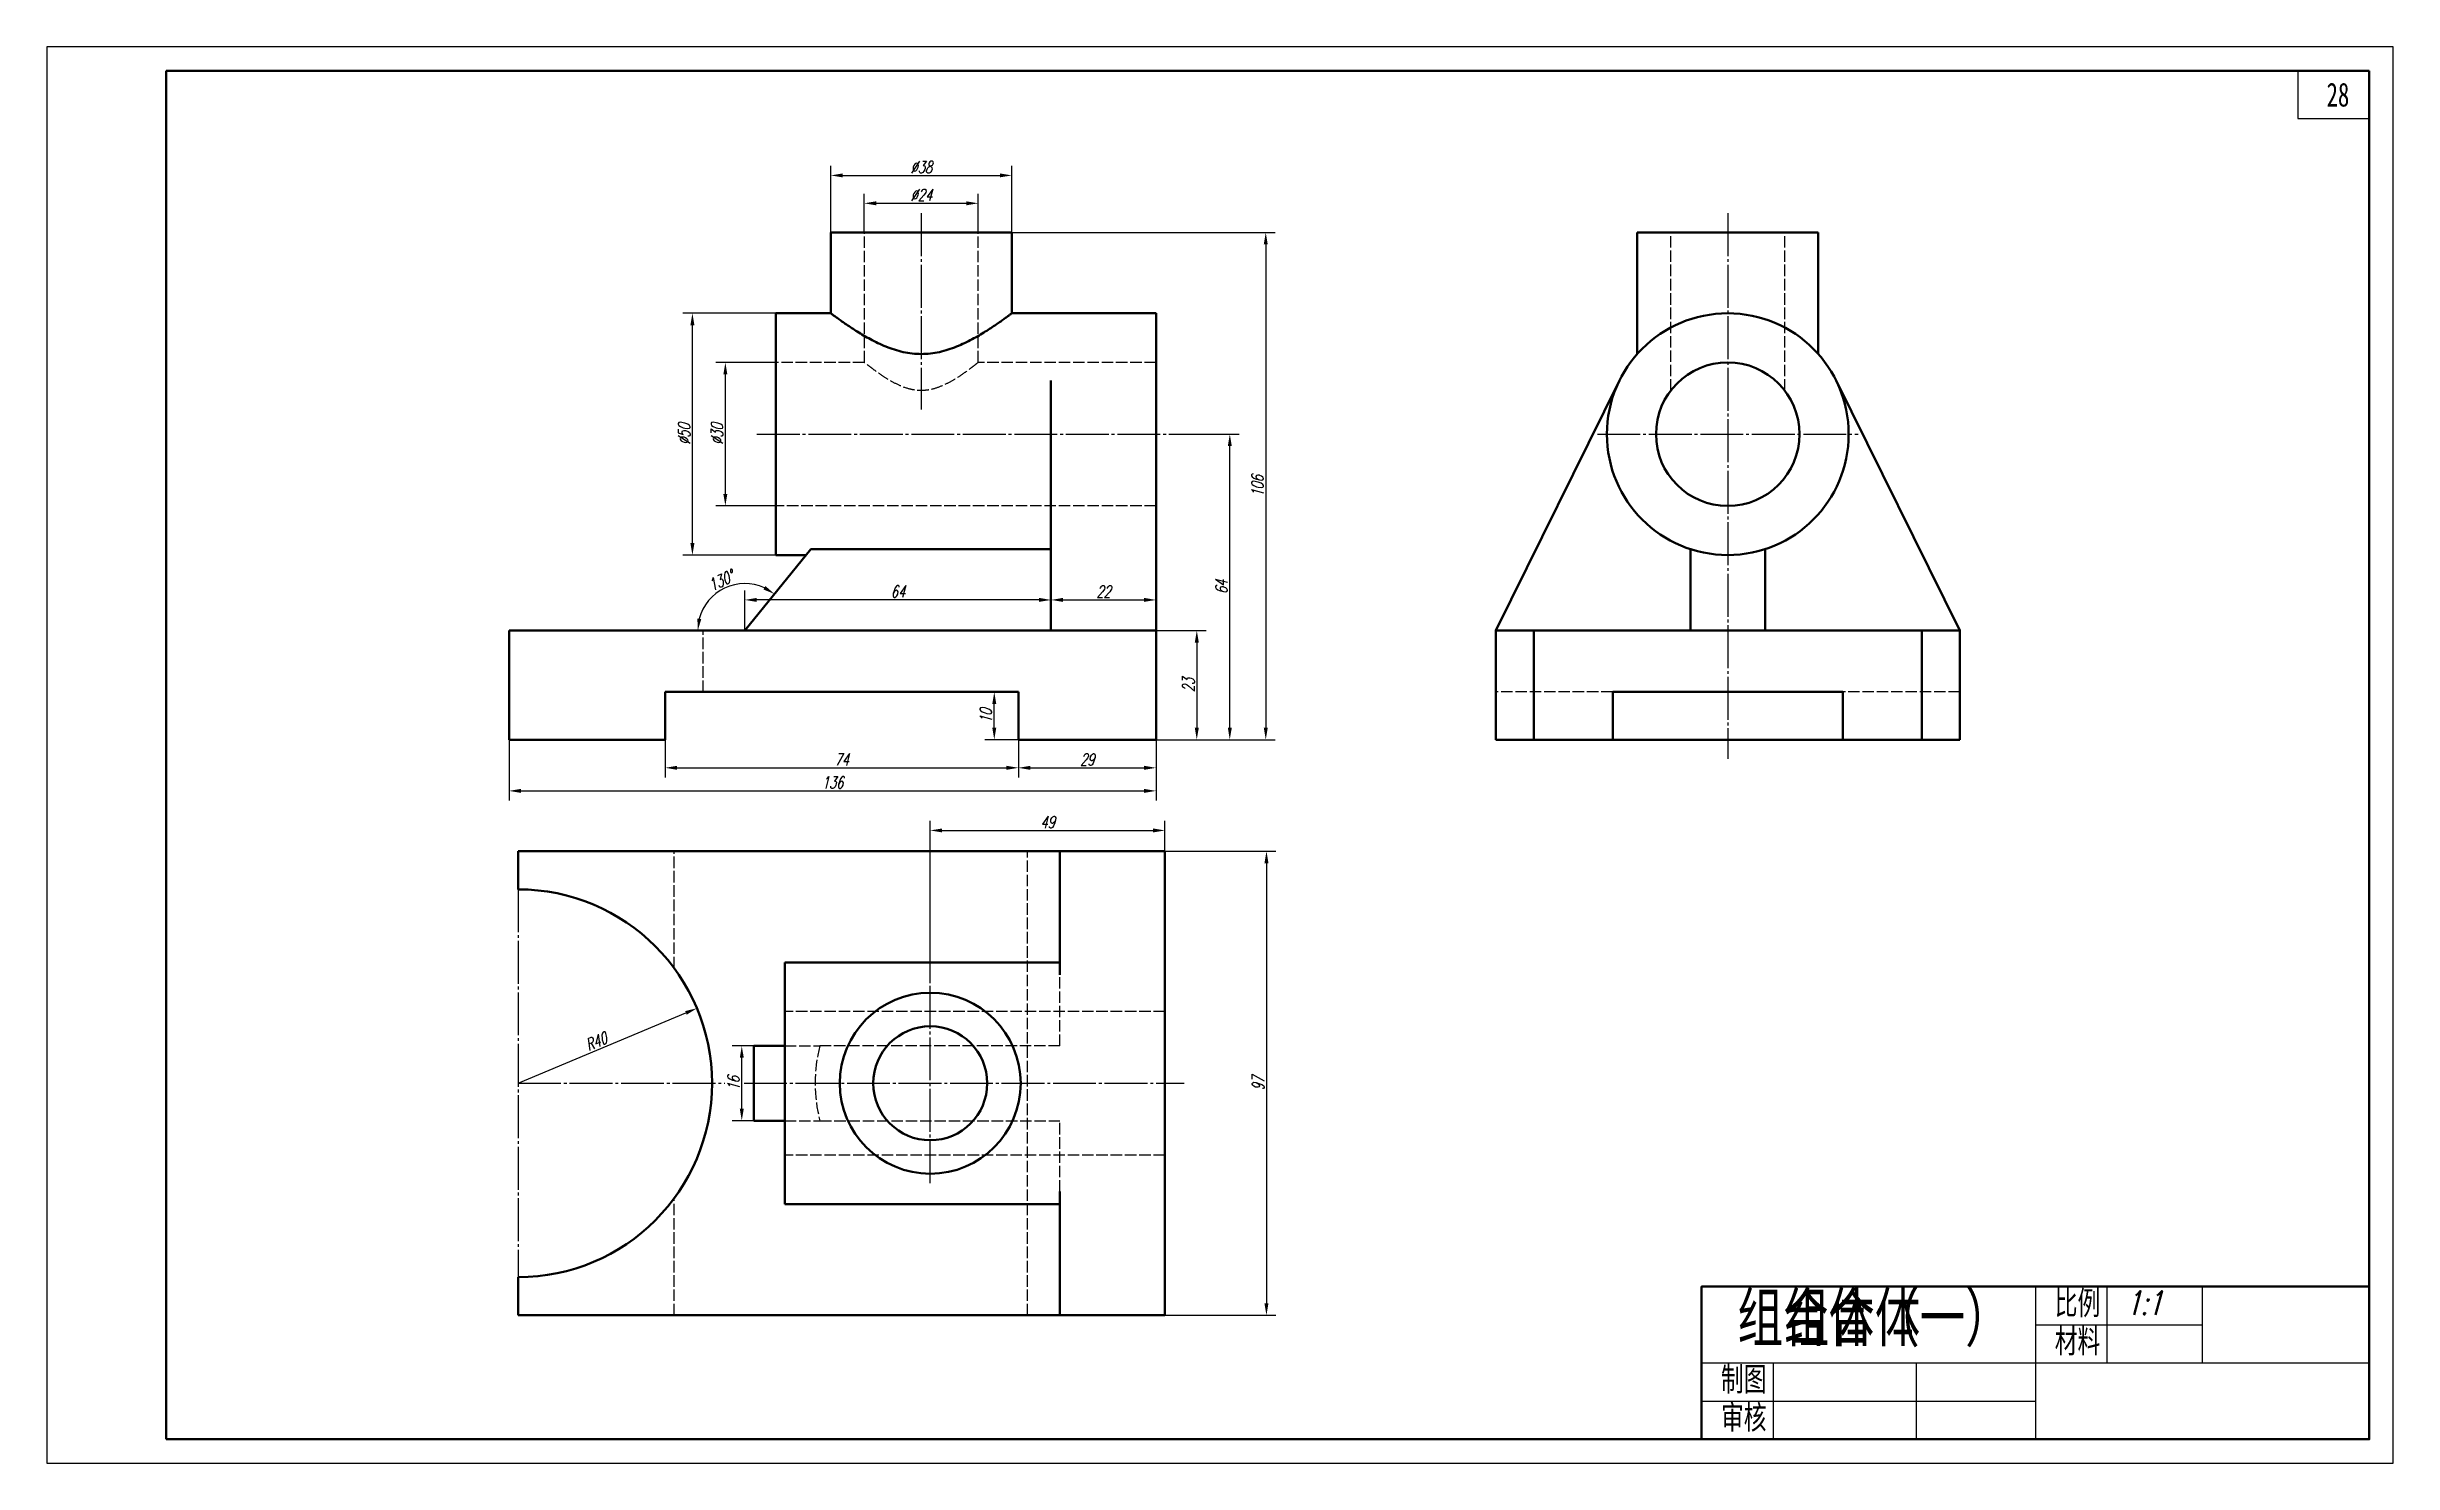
# Model space of a CAD drawing. Header units: millimetres. Extents: x 94 to 2877, y 87 to 1089.
# Drawn here: x 1823 to 2315, y 791.8 to 1088.8 of the extents above; entities that cross this region are included whole.
import ezdxf

# ---------------------------------------------------------------- set-up
doc = ezdxf.new("R2010")
doc.units = ezdxf.units.MM
doc.header["$LTSCALE"] = 0.6
doc.header["$PDMODE"] = 33
doc.header["$PDSIZE"] = 1.5
doc.linetypes.add('myCENTER', pattern=[18, 15, -1, 1, -1])
doc.linetypes.add('myHIDDEN', pattern=[5, 4, -1])
doc.layers.get('Defpoints').update_dxf_attribs({"lineweight": 20})
for name, color, linetype, lineweight in [('答案中心线', 1, 'myCENTER', 25), ('答案尺寸', 1, 'Continuous', 25), ('答案文字', 1, 'Continuous', 25), ('答案标注', 1, 'Continuous', 25), ('答案粗实线', 1, 'Continuous', 50), ('答案细实线', 1, 'Continuous', 25), ('答案虚线', 1, 'myHIDDEN', 25)]:
    doc.layers.add(name, color=color, linetype=linetype, lineweight=lineweight)
doc.styles.add('尺寸文字1-2.5号', font='txt.shx', dxfattribs={"width": 0.7, "oblique": 15, "height": 2.5})
doc.styles.add('标题汉字1-5号', font='', dxfattribs={"width": 0.7, "height": 5})
doc.styles.get('标题汉字1-5号').set_extended_font_data('SimSun')
doc.dimstyles.new('尺寸25', dxfattribs={"dimtxt": 2.5, "dimasz": 2.5, "dimexe": 2, "dimexo": 0, "dimgap": 0.5, "dimtad": 1, "dimdec": 0, "dimdsep": 46, "dimtxsty": '尺寸文字1-2.5号', "dimcen": 0, "dimadec": 0, "dimazin": 0, "dimtfac": 1, "dimtdec": 0, "dimtmove": 0, "dimatfit": 3, "dimfxl": 1, "dimarcsym": 0})
doc.dimstyles.new('尺寸25$4', dxfattribs={"dimtxt": 2.5, "dimasz": 2.5, "dimexe": 1, "dimexo": 0, "dimgap": 0.5, "dimtad": 1, "dimdec": 0, "dimdsep": 46, "dimtxsty": '尺寸文字1-2.5号', "dimcen": 0, "dimadec": 0, "dimazin": 0, "dimtfac": 1, "dimtdec": 0, "dimtmove": 0, "dimatfit": 1, "dimfxl": 1, "dimarcsym": 0})

msp = doc.modelspace()

# ---------------------------------------------------------------- texts
at = {"layer": '答案文字', "style": '标题汉字1-5号', "width": 0.7}
msp.add_text('28', height=5, dxfattribs=at).set_placement((2301.083, 1076.254))
at = {"layer": '答案标注', "attachment_point": 1}
for s, insert, char_height, width, style in [('{\\fSimSun|b0|i0|c134|p54;组合体（一）}', (2177.553, 827.33), 10, 59.26004, '标题汉字1-5号'), ('{\\fSimSun|b0|i0|c134|p54;组合体}', (2187.236, 827.33), 10, 59.26004, '标题汉字1-5号'), ('比例', (2244.081, 827.877), 5, 15, '标题汉字1-5号'), ('1:1', (2259.081, 827.877), 5, 15, '尺寸文字1-2.5号'), ('材料', (2244.081, 819.877), 5, 15, '标题汉字1-5号'), ('制图', (2174.081, 811.877), 5, 15, '标题汉字1-5号'), ('审核', (2174.081, 803.877), 5, 15, '标题汉字1-5号')]:
    msp.add_mtext(s, dxfattribs=dict(at, insert=insert, char_height=char_height, width=width, style=style))

# ---------------------------------------------------------------- blocks, each defined once
blk = doc.blocks.new('*D113')
at = {"layer": 'Defpoints', "color": 0}
for p in [(1959.34, 887.14), (1921.83, 871.41)]:
    blk.add_point(p, dxfattribs=at)
at = {"layer": '答案尺寸', "color": 0, "lineweight": -2}
blk.add_line((1921.83, 871.41), (1957.03, 886.17), dxfattribs=at)
at = {"layer": '答案尺寸', "color": 0}
blk.add_solid([(1956.87, 886.55), (1957.19, 885.79), (1959.34, 887.14)], dxfattribs=at)
at = {"layer": '答案尺寸', "color": 0, "insert": (1938.22, 880.18), "char_height": 2.5, "attachment_point": 5, "rotation": 22.7447, "style": '尺寸文字1-2.5号'}
blk.add_mtext('R40', dxfattribs=at)
blk = doc.blocks.new('*D114')
at = {"layer": 'Defpoints', "color": 0}
for p in [(2021.69, 953.47), (2026.75, 953.47), (2026.75, 943.47)]:
    blk.add_point(p, dxfattribs=at)
at = {"layer": '答案尺寸', "color": 0, "lineweight": -2}
for p, q in [((2026.75, 953.47), (2019.69, 953.47)), ((2021.69, 945.97), (2021.69, 950.97)), ((2026.75, 943.47), (2019.69, 943.47))]:
    blk.add_line(p, q, dxfattribs=at)
at = {"layer": '答案尺寸', "color": 0}
for points in [[(2021.28, 950.97), (2022.11, 950.97), (2021.69, 953.47)], [(2021.28, 945.97), (2022.11, 945.97), (2021.69, 943.47)]]:
    blk.add_solid(points, dxfattribs=at)
at = {"layer": '答案尺寸', "color": 0, "insert": (2019.94, 948.47), "char_height": 2.5, "attachment_point": 5, "rotation": 90, "style": '尺寸文字1-2.5号'}
blk.add_mtext('10', dxfattribs=at)
blk = doc.blocks.new('*D115')
at = {"layer": 'Defpoints', "color": 0}
for p in [(1952.69, 943.47), (2026.75, 943.47), (2026.75, 937.57)]:
    blk.add_point(p, dxfattribs=at)
at = {"layer": '答案尺寸', "color": 0, "lineweight": -2}
for p, q in [((1952.69, 943.47), (1952.69, 935.57)), ((2026.75, 943.47), (2026.75, 935.57)), ((1955.19, 937.57), (2024.25, 937.57))]:
    blk.add_line(p, q, dxfattribs=at)
at = {"layer": '答案尺寸', "color": 0}
for points in [[(1955.19, 937.99), (1955.19, 937.15), (1952.69, 937.57)], [(2024.25, 937.99), (2024.25, 937.15), (2026.75, 937.57)]]:
    blk.add_solid(points, dxfattribs=at)
at = {"layer": '答案尺寸', "color": 0, "insert": (1989.72, 939.32), "char_height": 2.5, "attachment_point": 5, "style": '尺寸文字1-2.5号'}
blk.add_mtext('74', dxfattribs=at)
blk = doc.blocks.new('*D116')
at = {"layer": 'Defpoints', "color": 0}
for p in [(1919.95, 943.47), (2055.61, 943.47), (2055.61, 932.73)]:
    blk.add_point(p, dxfattribs=at)
at = {"layer": '答案尺寸', "color": 0, "lineweight": -2}
for p, q in [((1919.95, 943.47), (1919.95, 930.73)), ((2055.61, 943.47), (2055.61, 930.73)), ((1922.45, 932.73), (2053.11, 932.73))]:
    blk.add_line(p, q, dxfattribs=at)
at = {"layer": '答案尺寸', "color": 0}
for points in [[(1922.45, 933.15), (1922.45, 932.31), (1919.95, 932.73)], [(2053.11, 933.15), (2053.11, 932.31), (2055.61, 932.73)]]:
    blk.add_solid(points, dxfattribs=at)
at = {"layer": '答案尺寸', "color": 0, "insert": (1987.78, 934.48), "char_height": 2.5, "attachment_point": 5, "style": '尺寸文字1-2.5号'}
blk.add_mtext('136', dxfattribs=at)
blk = doc.blocks.new('*D117')
at = {"layer": 'Defpoints', "color": 0}
for p in [(2055.61, 966.35), (2055.61, 943.47), (2064.16, 943.47)]:
    blk.add_point(p, dxfattribs=at)
at = {"layer": '答案尺寸', "color": 0, "lineweight": -2}
for p, q in [((2055.61, 966.35), (2066.16, 966.35)), ((2064.16, 963.85), (2064.16, 945.97)), ((2055.61, 943.47), (2066.16, 943.47))]:
    blk.add_line(p, q, dxfattribs=at)
at = {"layer": '答案尺寸', "color": 0}
for points in [[(2063.74, 963.85), (2064.58, 963.85), (2064.16, 966.35)], [(2063.74, 945.97), (2064.58, 945.97), (2064.16, 943.47)]]:
    blk.add_solid(points, dxfattribs=at)
at = {"layer": '答案尺寸', "color": 0, "insert": (2062.41, 954.91), "char_height": 2.5, "attachment_point": 5, "rotation": 90, "style": '尺寸文字1-2.5号'}
blk.add_mtext('23', dxfattribs=at)
blk = doc.blocks.new('*D118')
at = {"layer": 'Defpoints', "color": 0}
for p in [(2059.61, 1007.54), (2071.08, 1007.54), (2055.61, 943.47)]:
    blk.add_point(p, dxfattribs=at)
at = {"layer": '答案尺寸', "color": 0, "lineweight": -2}
for p, q in [((2059.61, 1007.54), (2073.08, 1007.54)), ((2071.08, 945.97), (2071.08, 1005.04)), ((2055.61, 943.47), (2073.08, 943.47))]:
    blk.add_line(p, q, dxfattribs=at)
at = {"layer": '答案尺寸', "color": 0}
for points in [[(2070.67, 1005.04), (2071.5, 1005.04), (2071.08, 1007.54)], [(2070.67, 945.97), (2071.5, 945.97), (2071.08, 943.47)]]:
    blk.add_solid(points, dxfattribs=at)
at = {"layer": '答案尺寸', "color": 0, "insert": (2069.33, 975.51), "char_height": 2.5, "attachment_point": 5, "rotation": 90, "style": '尺寸文字1-2.5号'}
blk.add_mtext('64', dxfattribs=at)
blk = doc.blocks.new('*D119')
at = {"layer": 'Defpoints', "color": 0}
for p in [(2025.36, 1049.86), (2056.24, 943.47), (2078.62, 943.47)]:
    blk.add_point(p, dxfattribs=at)
at = {"layer": '答案尺寸', "color": 0, "lineweight": -2}
for p, q in [((2025.36, 1049.86), (2080.62, 1049.86)), ((2078.62, 1047.36), (2078.62, 945.97)), ((2056.24, 943.47), (2080.62, 943.47))]:
    blk.add_line(p, q, dxfattribs=at)
at = {"layer": '答案尺寸', "color": 0}
for points in [[(2078.21, 1047.36), (2079.04, 1047.36), (2078.62, 1049.86)], [(2078.21, 945.97), (2079.04, 945.97), (2078.62, 943.47)]]:
    blk.add_solid(points, dxfattribs=at)
at = {"layer": '答案尺寸', "color": 0, "insert": (2076.87, 996.67), "char_height": 2.5, "attachment_point": 5, "rotation": 90, "style": '尺寸文字1-2.5号'}
blk.add_mtext('106', dxfattribs=at)
blk = doc.blocks.new('*D120')
at = {"layer": 'Defpoints', "color": 0}
for p in [(1965.3, 1022.59), (1975.91, 1022.59), (1975.91, 992.49)]:
    blk.add_point(p, dxfattribs=at)
at = {"layer": '答案尺寸', "color": 0, "lineweight": -2}
for p, q in [((1975.91, 1022.59), (1963.3, 1022.59)), ((1965.3, 994.99), (1965.3, 1020.09)), ((1975.91, 992.49), (1963.3, 992.49))]:
    blk.add_line(p, q, dxfattribs=at)
at = {"layer": '答案尺寸', "color": 0}
for points in [[(1964.88, 1020.09), (1965.71, 1020.09), (1965.3, 1022.59)], [(1964.88, 994.99), (1965.71, 994.99), (1965.3, 992.49)]]:
    blk.add_solid(points, dxfattribs=at)
at = {"layer": '答案尺寸', "color": 0, "insert": (1963.55, 1007.54), "char_height": 2.5, "attachment_point": 5, "rotation": 90, "style": '尺寸文字1-2.5号'}
blk.add_mtext('%%c30', dxfattribs=at)
blk = doc.blocks.new('*D121')
at = {"layer": 'Defpoints', "color": 0}
for p in [(1958.39, 1032.89), (1975.91, 1032.89), (1975.91, 982.19)]:
    blk.add_point(p, dxfattribs=at)
at = {"layer": '答案尺寸', "color": 0, "lineweight": -2}
for p, q in [((1975.91, 1032.89), (1956.39, 1032.89)), ((1958.39, 984.69), (1958.39, 1030.39)), ((1975.91, 982.19), (1956.39, 982.19))]:
    blk.add_line(p, q, dxfattribs=at)
at = {"layer": '答案尺寸', "color": 0}
for points in [[(1957.97, 1030.39), (1958.81, 1030.39), (1958.39, 1032.89)], [(1957.97, 984.69), (1958.81, 984.69), (1958.39, 982.19)]]:
    blk.add_solid(points, dxfattribs=at)
at = {"layer": '答案尺寸', "color": 0, "insert": (1956.64, 1007.54), "char_height": 2.5, "attachment_point": 5, "rotation": 90, "style": '尺寸文字1-2.5号'}
blk.add_mtext('%%c50', dxfattribs=at)
blk = doc.blocks.new('*D122')
at = {"layer": 'Defpoints', "color": 0}
for p in [(2018.33, 1055.96), (1994.44, 1049.86), (2018.33, 1049.86)]:
    blk.add_point(p, dxfattribs=at)
at = {"layer": '答案尺寸', "color": 0, "lineweight": -2}
for p, q in [((1994.44, 1049.86), (1994.44, 1057.96)), ((2018.33, 1049.86), (2018.33, 1057.96)), ((1996.94, 1055.96), (2015.83, 1055.96))]:
    blk.add_line(p, q, dxfattribs=at)
at = {"layer": '答案尺寸', "color": 0}
for points in [[(1996.94, 1056.38), (1996.94, 1055.54), (1994.44, 1055.96)], [(2015.83, 1056.38), (2015.83, 1055.54), (2018.33, 1055.96)]]:
    blk.add_solid(points, dxfattribs=at)
at = {"layer": '答案尺寸', "color": 0, "insert": (2006.39, 1057.71), "char_height": 2.5, "attachment_point": 5, "style": '尺寸文字1-2.5号'}
blk.add_mtext('%%c24', dxfattribs=at)
blk = doc.blocks.new('*D123')
at = {"layer": 'Defpoints', "color": 0}
for p in [(2025.36, 1061.81), (1987.41, 1049.86), (2025.36, 1049.86)]:
    blk.add_point(p, dxfattribs=at)
at = {"layer": '答案尺寸', "color": 0, "lineweight": -2}
for p, q in [((1987.41, 1049.86), (1987.41, 1063.81)), ((2025.36, 1049.86), (2025.36, 1063.81)), ((1989.91, 1061.81), (2022.86, 1061.81))]:
    blk.add_line(p, q, dxfattribs=at)
at = {"layer": '答案尺寸', "color": 0}
for points in [[(1989.91, 1062.23), (1989.91, 1061.4), (1987.41, 1061.81)], [(2022.86, 1062.23), (2022.86, 1061.4), (2025.36, 1061.81)]]:
    blk.add_solid(points, dxfattribs=at)
at = {"layer": '答案尺寸', "color": 0, "insert": (2006.39, 1063.56), "char_height": 2.5, "attachment_point": 5, "style": '尺寸文字1-2.5号'}
blk.add_mtext('%%c38', dxfattribs=at)
blk = doc.blocks.new('*D124')
at = {"layer": 'Defpoints', "color": 0}
for p in [(2057.49, 920.07), (2057.49, 822.75), (2078.77, 822.75)]:
    blk.add_point(p, dxfattribs=at)
at = {"layer": '答案尺寸', "color": 0, "lineweight": -2}
for p, q in [((2057.49, 920.07), (2080.77, 920.07)), ((2078.77, 917.57), (2078.77, 825.25)), ((2057.49, 822.75), (2080.77, 822.75))]:
    blk.add_line(p, q, dxfattribs=at)
at = {"layer": '答案尺寸', "color": 0}
for points in [[(2078.35, 917.57), (2079.19, 917.57), (2078.77, 920.07)], [(2078.35, 825.25), (2079.19, 825.25), (2078.77, 822.75)]]:
    blk.add_solid(points, dxfattribs=at)
at = {"layer": '答案尺寸', "color": 0, "insert": (2077.02, 871.41), "char_height": 2.5, "attachment_point": 5, "rotation": 90, "style": '尺寸文字1-2.5号'}
blk.add_mtext('97', dxfattribs=at)
blk = doc.blocks.new('*D125')
at = {"layer": 'Defpoints', "color": 0}
for p in [(1968.74, 879.26), (1971.27, 879.26), (1971.27, 863.56)]:
    blk.add_point(p, dxfattribs=at)
at = {"layer": '答案尺寸', "color": 0, "lineweight": -2}
for p, q in [((1971.27, 879.26), (1966.74, 879.26)), ((1968.74, 866.06), (1968.74, 876.76)), ((1971.27, 863.56), (1966.74, 863.56))]:
    blk.add_line(p, q, dxfattribs=at)
at = {"layer": '答案尺寸', "color": 0}
for points in [[(1968.33, 876.76), (1969.16, 876.76), (1968.74, 879.26)], [(1968.33, 866.06), (1969.16, 866.06), (1968.74, 863.56)]]:
    blk.add_solid(points, dxfattribs=at)
at = {"layer": '答案尺寸', "color": 0, "insert": (1966.99, 871.41), "char_height": 2.5, "attachment_point": 5, "rotation": 90, "style": '尺寸文字1-2.5号'}
blk.add_mtext('16', dxfattribs=at)
blk = doc.blocks.new('*D126')
at = {"layer": 'Defpoints', "color": 0}
for p in [(2055.61, 972.78), (2033.59, 966.35), (2055.61, 966.35)]:
    blk.add_point(p, dxfattribs=at)
at = {"layer": '答案尺寸', "color": 0, "lineweight": -2}
for p, q in [((2033.59, 966.35), (2033.59, 974.78)), ((2055.61, 966.35), (2055.61, 974.78)), ((2036.09, 972.78), (2053.11, 972.78))]:
    blk.add_line(p, q, dxfattribs=at)
at = {"layer": '答案尺寸', "color": 0}
for points in [[(2036.09, 973.2), (2036.09, 972.37), (2033.59, 972.78)], [(2053.11, 973.2), (2053.11, 972.37), (2055.61, 972.78)]]:
    blk.add_solid(points, dxfattribs=at)
at = {"layer": '答案尺寸', "color": 0, "insert": (2044.6, 974.53), "char_height": 2.5, "attachment_point": 5, "style": '尺寸文字1-2.5号'}
blk.add_mtext('22', dxfattribs=at)
blk = doc.blocks.new('*D127')
at = {"layer": 'Defpoints', "color": 0}
for p in [(1969.39, 972.78), (1969.39, 966.35), (2033.59, 966.35)]:
    blk.add_point(p, dxfattribs=at)
at = {"layer": '答案尺寸', "color": 0, "lineweight": -2}
for p, q in [((1969.39, 966.35), (1969.39, 974.78)), ((2033.59, 966.35), (2033.59, 974.78)), ((2031.09, 972.78), (1971.89, 972.78))]:
    blk.add_line(p, q, dxfattribs=at)
at = {"layer": '答案尺寸', "color": 0}
for points in [[(1971.89, 973.2), (1971.89, 972.37), (1969.39, 972.78)], [(2031.09, 973.2), (2031.09, 972.37), (2033.59, 972.78)]]:
    blk.add_solid(points, dxfattribs=at)
at = {"layer": '答案尺寸', "color": 0, "insert": (2001.49, 974.53), "char_height": 2.5, "attachment_point": 5, "style": '尺寸文字1-2.5号'}
blk.add_mtext('64', dxfattribs=at)
blk = doc.blocks.new('*D128')
at = {"layer": 'Defpoints', "color": 0}
for p in [(2057.49, 924.44), (2057.49, 920.07), (2008.26, 892.39)]:
    blk.add_point(p, dxfattribs=at)
at = {"layer": '答案尺寸', "color": 0, "lineweight": -2}
for p, q in [((2008.26, 892.39), (2008.26, 926.44)), ((2057.49, 920.07), (2057.49, 926.44)), ((2010.76, 924.44), (2054.99, 924.44))]:
    blk.add_line(p, q, dxfattribs=at)
at = {"layer": '答案尺寸', "color": 0}
for points in [[(2010.76, 924.85), (2010.76, 924.02), (2008.26, 924.44)], [(2054.99, 924.85), (2054.99, 924.02), (2057.49, 924.44)]]:
    blk.add_solid(points, dxfattribs=at)
at = {"layer": '答案尺寸', "color": 0, "insert": (2032.88, 926.19), "char_height": 2.5, "attachment_point": 5, "style": '尺寸文字1-2.5号'}
blk.add_mtext('49', dxfattribs=at)
blk = doc.blocks.new('*D129')
at = {"layer": 'Defpoints', "color": 0}
for p in [(2026.75, 943.47), (2055.61, 943.47), (2055.61, 937.57)]:
    blk.add_point(p, dxfattribs=at)
at = {"layer": '答案尺寸', "color": 0, "lineweight": -2}
for p, q in [((2026.75, 943.47), (2026.75, 935.57)), ((2055.61, 943.47), (2055.61, 935.57)), ((2029.25, 937.57), (2053.11, 937.57))]:
    blk.add_line(p, q, dxfattribs=at)
at = {"layer": '答案尺寸', "color": 0}
for points in [[(2029.25, 937.99), (2029.25, 937.15), (2026.75, 937.57)], [(2053.11, 937.99), (2053.11, 937.15), (2055.61, 937.57)]]:
    blk.add_solid(points, dxfattribs=at)
at = {"layer": '答案尺寸', "color": 0, "insert": (2041.18, 939.32), "char_height": 2.5, "attachment_point": 5, "style": '尺寸文字1-2.5号'}
blk.add_mtext('29', dxfattribs=at)
blk = doc.blocks.new('*D137')
at = {"layer": 'Defpoints', "color": 0}
for p in [(1983.26, 983.44), (1968.71, 976.2), (1919.95, 966.35), (1969.39, 966.35), (2033.59, 966.35)]:
    blk.add_point(p, dxfattribs=at)
at = {"layer": '答案尺寸', "color": 0, "lineweight": -2}
blk.add_arc((1969.39, 966.35), 9.87, 65.4921, 165.4483, dxfattribs=at)
at = {"layer": '答案尺寸', "color": 0}
for points in [[(1973.71, 975.69), (1973.27, 974.98), (1975.61, 974.02)], [(1960.25, 968.78), (1959.43, 968.88), (1959.52, 966.35)]]:
    blk.add_solid(points, dxfattribs=at)
at = {"layer": '答案尺寸', "color": 0, "insert": (1964.4, 976.84), "char_height": 2.5, "attachment_point": 5, "rotation": 25.4702, "style": '尺寸文字1-2.5号'}
blk.add_mtext('130%%d', dxfattribs=at)

# ---------------------------------------------------------------- dimensions: what is measured, and where the dimension line sits
at = {"layer": '答案尺寸'}
for base, p1, p2, text, picture, middle in [((2025.362, 1061.814), (1987.414, 1049.86), (2025.362, 1049.86), '%%c38', '*D123', (2006.388, 1063.564)), ((2018.335, 1055.961), (1994.442, 1049.86), (2018.335, 1049.86), '%%c24', '*D122', (2006.388, 1057.711)), ((1969.392, 972.784), (2033.586, 966.352), (1969.392, 966.352), '64', '*D127', (2001.489, 974.534)), ((2055.614, 972.784), (2033.586, 966.352), (2055.614, 966.352), '22', '*D126', (2044.6, 974.534)), ((2026.749, 937.57), (1952.692, 943.473), (2026.749, 943.473), '74', '*D115', (1989.72, 939.32)), ((2055.614, 937.57), (2026.749, 943.473), (2055.614, 943.473), '29', '*D129', (2041.182, 939.32)), ((2057.49, 924.437), (2008.263, 892.386), (2057.49, 920.073), '49', '*D128', (2032.877, 926.187))]:
    dim = msp.add_linear_dim(base=base, p1=p1, p2=p2, text=text, dimstyle='尺寸25', dxfattribs=at)
    dim.commit()
    dim.dimension.update_dxf_attribs({"geometry": picture, "text_midpoint": middle})
for base, p1, p2, text, picture, middle in [((2078.622, 943.473), (2025.362, 1049.86), (2056.239, 943.473), '106', '*D119', (2076.872, 996.666)), ((1958.389, 1032.89), (1975.907, 982.192), (1975.907, 1032.89), '%%c50', '*D121', (1956.639, 1007.541)), ((1965.298, 1022.589), (1975.907, 992.493), (1975.907, 1022.589), '%%c30', '*D120', (1963.548, 1007.541)), ((2071.083, 1007.541), (2055.614, 943.473), (2059.614, 1007.541), '64', '*D118', (2069.333, 975.507)), ((2064.161, 943.473), (2055.614, 966.352), (2055.614, 943.473), '23', '*D117', (2062.411, 954.913)), ((2021.694, 953.473), (2026.749, 943.473), (2026.749, 953.473), '10', '*D114', (2019.944, 948.473)), ((2078.769, 822.752), (2057.49, 920.073), (2057.49, 822.752), '97', '*D124', (2077.019, 871.412)), ((1968.743, 879.26), (1971.267, 863.565), (1971.267, 879.26), '16', '*D125', (1966.993, 871.412))]:
    dim = msp.add_linear_dim(base=base, p1=p1, p2=p2, angle=90, text=text, dimstyle='尺寸25', dxfattribs=at)
    dim.commit()
    dim.dimension.update_dxf_attribs({"geometry": picture, "text_midpoint": middle})
dim = msp.add_angular_dim_2l(base=(1968.71, 976.199), line1=((1969.392, 966.352), (1983.257, 983.437)), line2=((2033.586, 966.352), (1919.952, 966.352)), text='130%%d', dimstyle='尺寸25', dxfattribs=at)
dim.commit()
dim.dimension.update_dxf_attribs({"geometry": '*D137', "text_midpoint": (1964.395, 976.843)})
dim = msp.add_linear_dim(base=(2055.614, 932.73), p1=(1919.952, 943.473), p2=(2055.614, 943.473), text='136', dimstyle='尺寸25', dxfattribs=at)
dim.commit()
dim.dimension.update_dxf_attribs({"geometry": '*D116', "text_midpoint": (1987.783, 932.73), "dimtype": 160})
dim = msp.add_radius_dim(center=(1921.828, 871.412), mpoint=(1959.335, 887.137), text='R40', dimstyle='尺寸25$4', dxfattribs=at)
dim.commit()
dim.dimension.update_dxf_attribs({"geometry": '*D113', "text_midpoint": (1938.899, 878.569), "dimtype": 164})

# ---------------------------------------------------------------- linework, layer by layer
at = {"layer": '答案中心线'}
for p, q in [((2006.388, 1053.86), (2006.388, 1012.692)), ((2175.507, 1053.86), (2175.507, 939.473)), ((1971.907, 1007.541), (2059.614, 1007.541)), ((2148.158, 1007.541), (2202.856, 1007.541)), ((1921.828, 912.083), (1921.828, 830.742)), ((2008.263, 850.438), (2008.263, 892.386)), ((1921.828, 871.412), (1965.174, 871.412)), ((1969.222, 871.412), (2061.49, 871.412))]:
    msp.add_line(p, q, dxfattribs=at)
at = {"layer": '答案粗实线'}
for p, q in [((2310.027, 1083.758), (1848.027, 1083.758)), ((1848.027, 1083.758), (1848.027, 796.758)), ((2310.027, 796.758), (2310.027, 1083.758)), ((1921.828, 920.073), (1921.828, 912.083)), ((2035.462, 920.073), (1921.828, 920.073)), ((2057.49, 920.073), (2035.462, 920.073)), ((2035.462, 920.073), (2035.462, 894.133)), ((2057.49, 894.133), (2057.49, 920.073)), ((1977.782, 896.761), (1977.782, 846.063)), ((1977.782, 896.761), (2035.462, 896.761)), ((2057.49, 848.692), (2057.49, 894.133)), ((1971.267, 863.565), (1971.267, 879.26)), ((1971.267, 879.26), (1977.782, 879.26)), ((1971.267, 863.565), (1977.782, 863.565)), ((2035.462, 848.692), (2035.462, 822.752)), ((2057.49, 822.752), (2057.49, 848.692)), ((1977.782, 846.063), (2035.462, 846.063)), ((1921.828, 830.742), (1921.828, 822.752)), ((2035.462, 822.752), (1921.828, 822.752)), ((2057.49, 822.752), (2035.462, 822.752)), ((1848.027, 796.758), (2310.027, 796.758))]:
    msp.add_line(p, q, dxfattribs=at)
at = {"layer": '答案粗实线', "extrusion": (0, 1, 0)}
for p, q in [((2025.362, 1049.86), (1987.414, 1049.86)), ((1987.414, 1032.89), (1987.414, 1049.86)), ((2025.362, 1032.89), (2025.362, 1049.86)), ((2194.481, 1049.86), (2156.533, 1049.86)), ((2156.533, 1024.351), (2156.533, 1049.86)), ((2194.481, 1024.351), (2194.481, 1049.86)), ((1975.907, 1032.89), (1975.907, 1007.541)), ((1975.907, 1032.89), (1987.414, 1032.89)), ((2025.362, 1032.89), (2055.614, 1032.89)), ((2055.614, 1018.782), (2055.614, 1032.89)), ((2033.586, 1018.782), (2033.586, 966.352)), ((2055.614, 966.352), (2055.614, 1018.782)), ((2126.846, 966.352), (2152.787, 1018.782)), ((2198.227, 1018.782), (2224.168, 966.352)), ((1975.907, 1007.541), (1975.907, 982.192)), ((1969.392, 966.352), (1983.257, 983.437)), ((1975.907, 982.192), (1982.246, 982.192)), ((1983.257, 983.437), (2033.586, 983.437)), ((2167.659, 966.352), (2167.659, 983.437)), ((2183.355, 966.352), (2183.355, 983.437)), ((1919.952, 966.352), (1919.952, 943.473)), ((2033.586, 966.352), (1919.952, 966.352)), ((2055.614, 966.352), (2033.586, 966.352)), ((2055.614, 943.473), (2055.614, 966.352)), ((2126.846, 943.473), (2126.846, 966.352)), ((2126.846, 966.352), (2134.837, 966.352)), ((2134.837, 966.352), (2216.178, 966.352)), ((2134.837, 943.473), (2134.837, 966.352)), ((2216.178, 966.352), (2224.168, 966.352)), ((2216.178, 966.352), (2216.178, 943.473)), ((2224.168, 966.352), (2224.168, 943.473)), ((1952.692, 953.473), (2026.749, 953.473)), ((1952.692, 943.473), (1952.692, 953.473)), ((2026.749, 953.473), (2026.749, 943.473)), ((2151.379, 953.473), (2199.636, 953.473)), ((2151.379, 943.473), (2151.379, 953.473)), ((2199.636, 953.473), (2199.636, 943.473)), ((1952.692, 943.473), (1919.952, 943.473)), ((2055.614, 943.473), (2026.749, 943.473)), ((2134.837, 943.473), (2126.846, 943.473)), ((2151.379, 943.473), (2134.837, 943.473)), ((2199.636, 943.473), (2151.379, 943.473)), ((2216.178, 943.473), (2199.636, 943.473)), ((2224.168, 943.473), (2216.178, 943.473))]:
    msp.add_line(p, q, dxfattribs=at)
at = {"layer": '答案粗实线'}
msp.add_lwpolyline([(2170.027, 796.758), (2310.027, 796.758), (2310.027, 828.758), (2170.027, 828.758)], close=True, dxfattribs=at)
for centre, radius in [((2175.507, 1007.541), 25.349), ((2175.507, 1007.541), 15.048), ((2008.263, 871.412), 18.974), ((2008.263, 871.412), 11.947)]:
    msp.add_circle(centre, radius, dxfattribs=at)
msp.add_arc((1921.828, 871.412), 40.67, 270, 90, dxfattribs=at)
for points, knots in [([(2006.388, 1024.351), (2005.751, 1024.351), (2005.113, 1024.387), (2003.844, 1024.53), (2003.214, 1024.637), (2001.346, 1025.049), (2000.133, 1025.446), (1997.831, 1026.374), (1996.74, 1026.904), (1995.226, 1027.714), (1994.742, 1027.987), (1993.821, 1028.526), (1993.384, 1028.791), (1992.165, 1029.552), (1991.396, 1030.059), (1990.365, 1030.763), (1990.041, 1030.987), (1989.443, 1031.408), (1989.169, 1031.604), (1988.675, 1031.96), (1988.456, 1032.12), (1988.078, 1032.397), (1987.92, 1032.514), (1987.666, 1032.702), (1987.571, 1032.773), (1987.445, 1032.867), (1987.414, 1032.89), (1987.414, 1032.89)], [0, 0, 0, 0, 2.5429311, 2.5429311, 5.0858622, 5.0858622, 10.1717245, 10.1717245, 15.2575867, 15.2575867, 17.8005179, 17.8005179, 20.343449, 20.343449, 25.3235702, 25.3235702, 27.8136308, 27.8136308, 30.3036915, 30.3036915, 32.7937521, 32.7937521, 35.2838127, 35.2838127, 37.7738734, 37.7738734, 40.263934, 40.263934, 40.263934, 40.263934]), ([(2025.362, 1032.89), (2025.362, 1032.89), (2025.331, 1032.867), (2025.205, 1032.773), (2025.11, 1032.702), (2024.857, 1032.514), (2024.698, 1032.397), (2024.32, 1032.12), (2024.101, 1031.96), (2023.608, 1031.604), (2023.333, 1031.408), (2022.735, 1030.987), (2022.411, 1030.763), (2021.38, 1030.059), (2020.612, 1029.552), (2019.393, 1028.791), (2018.955, 1028.526), (2018.034, 1027.987), (2017.55, 1027.714), (2016.037, 1026.904), (2014.945, 1026.374), (2012.643, 1025.446), (2011.431, 1025.049), (2009.563, 1024.637), (2008.932, 1024.53), (2007.663, 1024.387), (2007.025, 1024.351), (2006.388, 1024.351)], [120.7918019, 120.7918019, 120.7918019, 120.7918019, 123.2818626, 123.2818626, 125.7719232, 125.7719232, 128.2619838, 128.2619838, 130.7520444, 130.7520444, 133.2421051, 133.2421051, 135.7321657, 135.7321657, 140.7122869, 140.7122869, 143.2552181, 143.2552181, 145.7981492, 145.7981492, 150.8840114, 150.8840114, 155.9698737, 155.9698737, 158.5128048, 158.5128048, 161.0557359, 161.0557359, 161.0557359, 161.0557359])]:
    msp.add_open_spline(points, degree=3, knots=knots, dxfattribs=at)
at = {"layer": '答案细实线'}
for p, q in [((2295.027, 1083.758), (2295.027, 1073.758)), ((2295.027, 1073.758), (2310.027, 1073.758)), ((2240.027, 828.758), (2240.027, 796.758)), ((2255.027, 828.758), (2255.027, 812.758)), ((2275.027, 828.758), (2275.027, 812.758)), ((2240.027, 820.758), (2275.027, 820.758)), ((2170.027, 812.758), (2310.027, 812.758)), ((2185.027, 812.758), (2185.027, 796.758)), ((2215.027, 812.758), (2215.027, 796.758)), ((2170.027, 804.758), (2240.027, 804.758))]:
    msp.add_line(p, q, dxfattribs=at)
msp.add_lwpolyline([(1823.027, 791.758), (2315.027, 791.758), (2315.027, 1088.758), (1823.027, 1088.758)], close=True, dxfattribs=at)
at = {"layer": '答案虚线', "extrusion": (0, 1, 0)}
for p, q in [((1994.442, 1022.589), (1994.442, 1049.86)), ((2018.335, 1022.589), (2018.335, 1049.86)), ((2163.561, 1016.692), (2163.561, 1049.86)), ((2187.454, 1016.692), (2187.454, 1049.86)), ((1994.442, 1022.589), (1975.907, 1022.589)), ((2055.614, 1022.589), (2018.335, 1022.589)), ((2055.614, 992.493), (1975.907, 992.493)), ((1960.623, 953.473), (1960.623, 966.352)), ((2151.379, 953.473), (2126.846, 953.473)), ((2224.168, 953.473), (2199.636, 953.473))]:
    msp.add_line(p, q, dxfattribs=at)
at = {"layer": '答案虚线'}
for p, q in [((1954.568, 895.541), (1954.568, 920.073)), ((2028.624, 822.752), (2028.624, 920.073)), ((2035.462, 879.26), (2035.462, 894.133)), ((2057.49, 886.461), (1977.782, 886.461)), ((1977.782, 879.26), (1985.132, 879.26)), ((2035.462, 879.26), (1985.132, 879.26)), ((1977.782, 863.565), (1985.132, 863.565)), ((1985.132, 863.565), (2035.462, 863.565)), ((2035.462, 848.692), (2035.462, 863.565)), ((2057.49, 856.364), (1977.782, 856.364)), ((1954.568, 822.752), (1954.568, 847.284))]:
    msp.add_line(p, q, dxfattribs=at)
msp.add_ellipse((2004.692, 871.412), major_axis=(0, 25.349), ratio=0.8115075, start_param=1.256034, end_param=1.8855586, dxfattribs=at)
msp.add_open_spline([(2018.335, 1022.589), (2018.335, 1022.589), (2018.315, 1022.574), (2018.235, 1022.51), (2018.175, 1022.463), (2017.933, 1022.272), (2017.691, 1022.082), (2017.067, 1021.603), (2016.685, 1021.314), (2015.822, 1020.68), (2015.34, 1020.337), (2014.316, 1019.642), (2013.734, 1019.264), (2012.467, 1018.515), (2011.783, 1018.144), (2010.341, 1017.488), (2009.581, 1017.203), (2008.404, 1016.904), (2008.006, 1016.825), (2007.202, 1016.719), (2006.796, 1016.692), (2005.981, 1016.692), (2005.575, 1016.719), (2004.77, 1016.825), (2004.372, 1016.904), (2003.196, 1017.203), (2002.436, 1017.488), (2000.993, 1018.144), (2000.309, 1018.515), (1999.043, 1019.264), (1998.46, 1019.642), (1997.437, 1020.337), (1996.955, 1020.68), (1996.091, 1021.314), (1995.709, 1021.603), (1995.086, 1022.082), (1994.843, 1022.272), (1994.602, 1022.463), (1994.541, 1022.51), (1994.461, 1022.574), (1994.442, 1022.589), (1994.442, 1022.589)], degree=3, knots=[25.6405467, 25.6405467, 25.6405467, 25.6405467, 27.2189809, 27.2189809, 28.7974151, 28.7974151, 31.9542836, 31.9542836, 35.111152, 35.111152, 38.2680204, 38.2680204, 41.5212887, 41.5212887, 44.7745569, 44.7745569, 48.0278252, 48.0278252, 49.6544593, 49.6544593, 51.2810934, 51.2810934, 52.9077276, 52.9077276, 54.5343617, 54.5343617, 57.7876299, 57.7876299, 61.0408982, 61.0408982, 64.2941664, 64.2941664, 67.4510349, 67.4510349, 70.6079033, 70.6079033, 73.7647717, 73.7647717, 75.3432059, 75.3432059, 76.9216401, 76.9216401, 76.9216401, 76.9216401], dxfattribs=at)

msp.set_redraw_order([(e.dxf.handle, doc.entitydb.next_handle()) for e in msp.query("TEXT MTEXT ATTDEF DIMENSION ARC_DIMENSION")])  # texts and dimensions are drawn at this point

doc.saveas('drawing.dxf')
